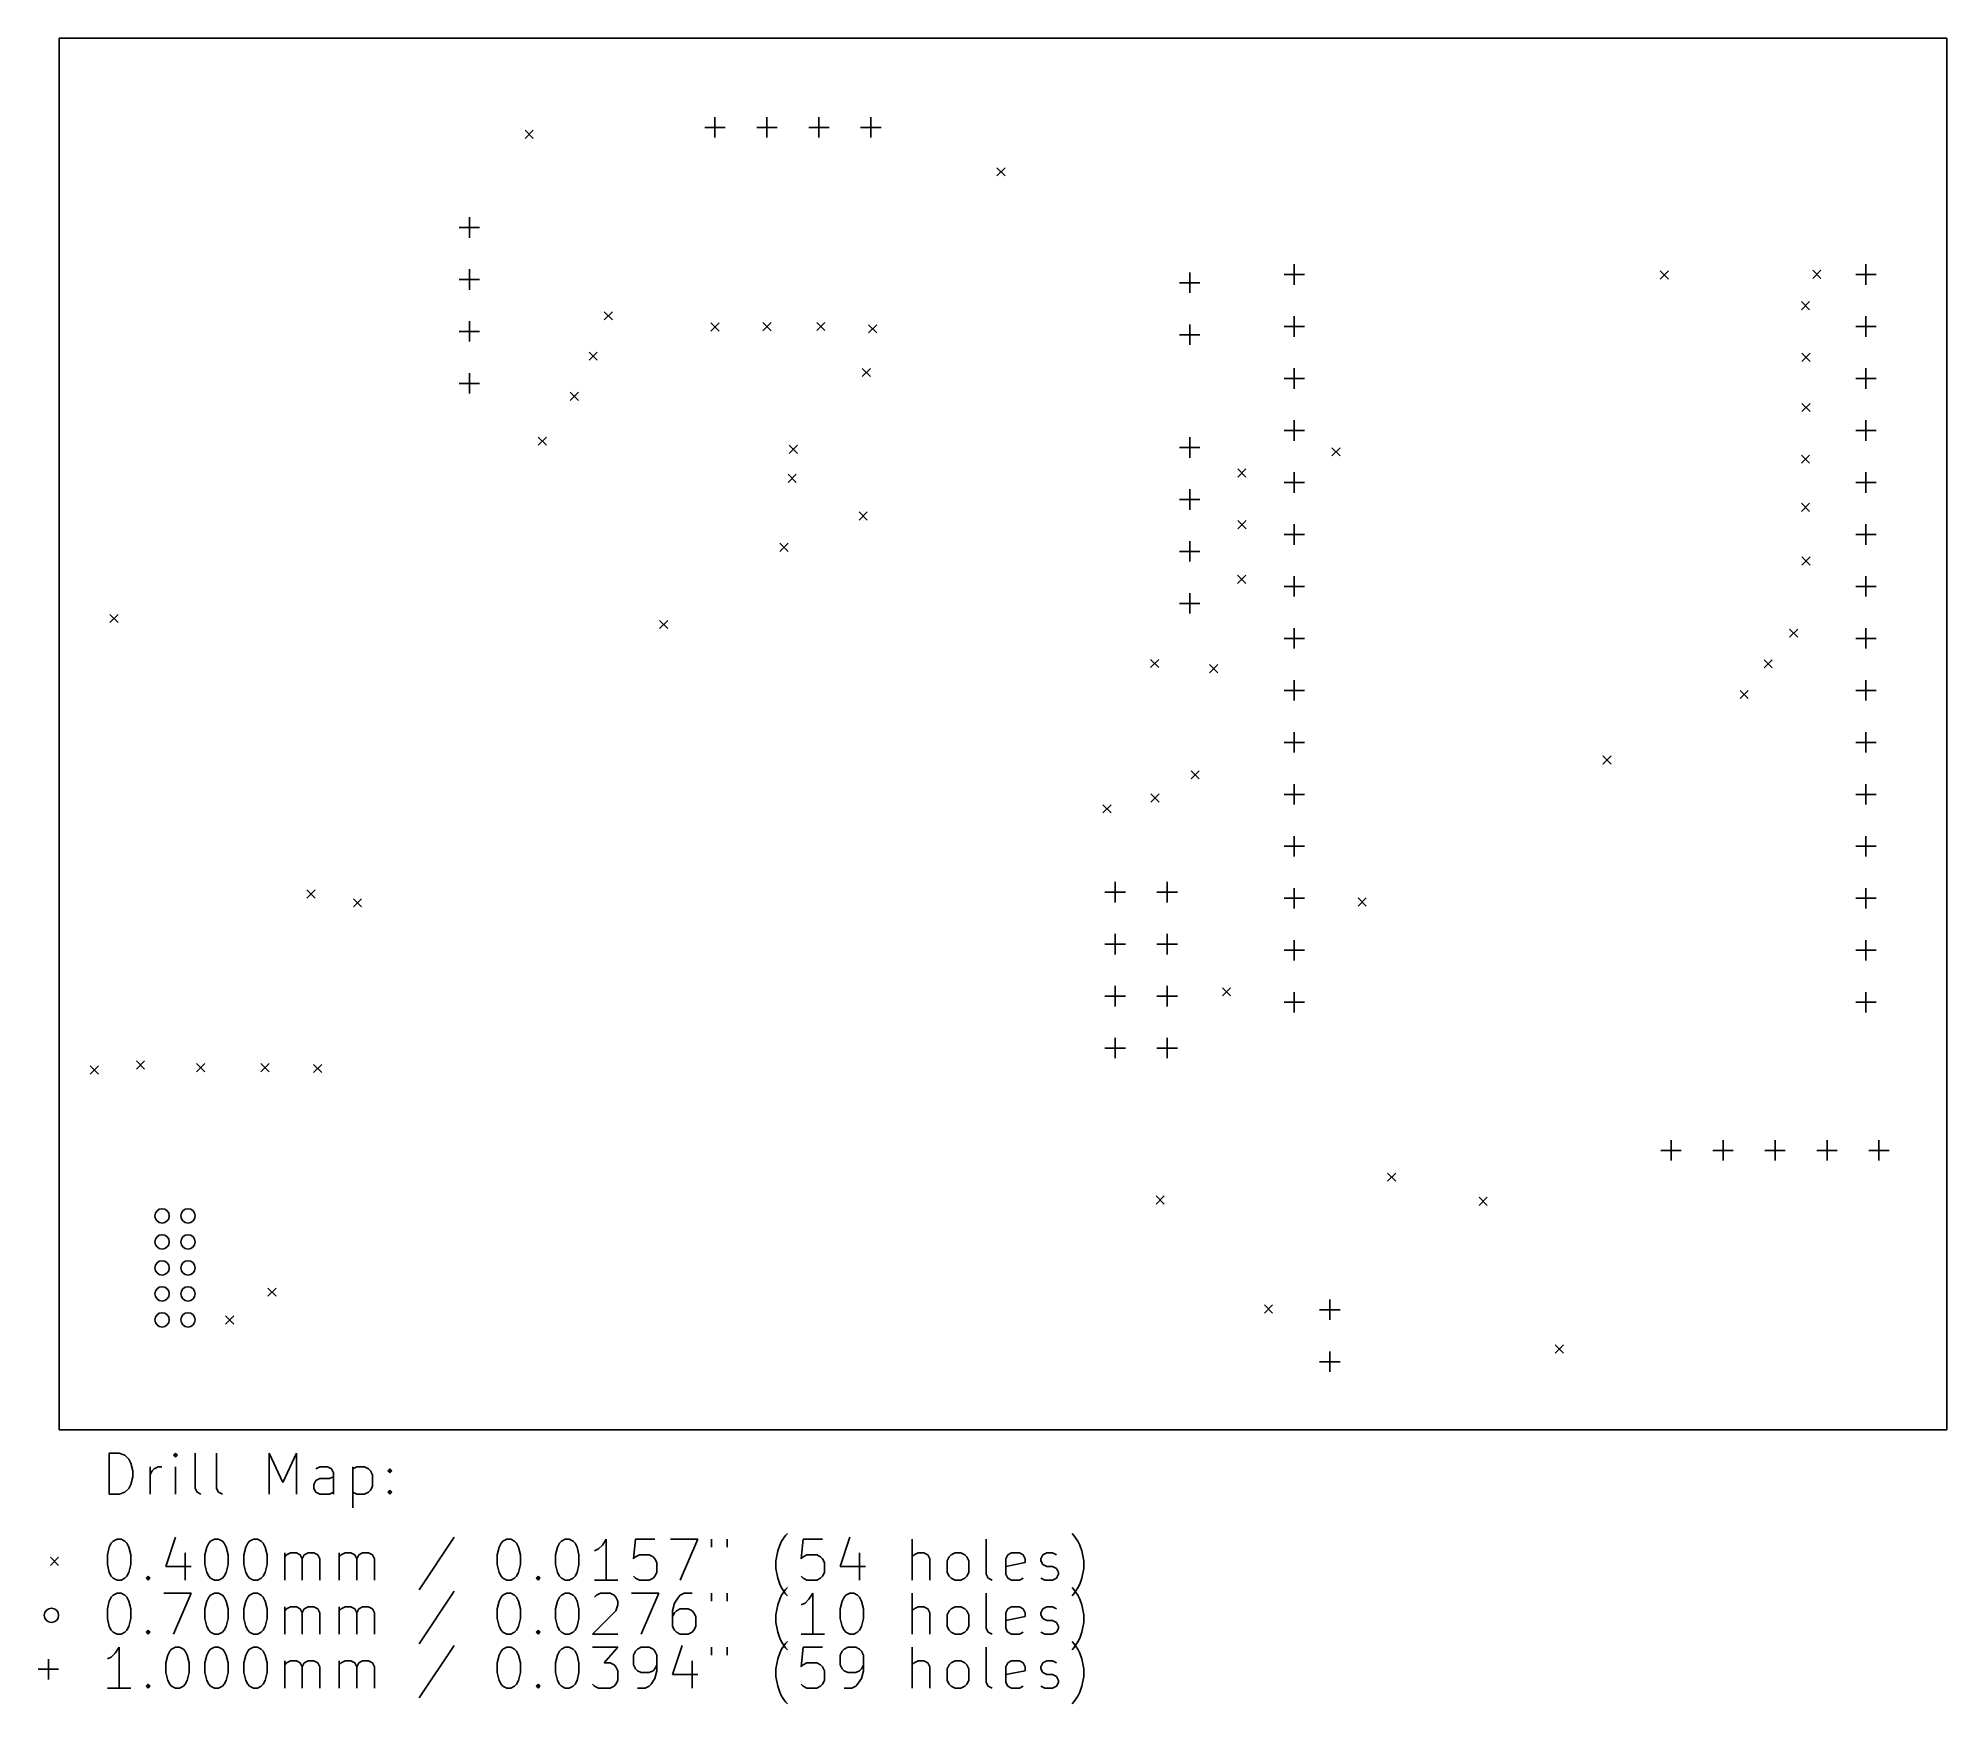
# Model space of a CAD drawing. Extents: x 6.45 to 10.13, y -5.9 to -2.69.
import ezdxf

# ---------------------------------------------------------------- set-up
doc = ezdxf.new("R2010")
doc.units = 0
doc.header["$MEASUREMENT"] = 0
doc.layers.add('BLACK', color=7, linetype='CONTINUOUS')

msp = doc.modelspace()

# ---------------------------------------------------------------- linework, layer by layer
at = {"layer": 'BLACK', "linetype": 'CONTINUOUS'}
for p, q in [((10.126, -2.69488), (6.49409, -2.69488)), ((6.49409, -2.69488), (6.49409, -5.37205)), ((10.126, -5.37205), (10.126, -2.69488)), ((7.75591, -2.84685), (7.75591, -2.88622)), ((7.85591, -2.84685), (7.85591, -2.88622)), ((7.95591, -2.84685), (7.95591, -2.88622)), ((8.05591, -2.84685), (8.05591, -2.88622)), ((7.39055, -2.87205), (7.4063, -2.8878)), ((7.4063, -2.87205), (7.39055, -2.8878)), ((7.73622, -2.86654), (7.77559, -2.86654)), ((7.83622, -2.86654), (7.87559, -2.86654)), ((7.93622, -2.86654), (7.97559, -2.86654)), ((8.03622, -2.86654), (8.07559, -2.86654)), ((8.29843, -2.94409), (8.31417, -2.95984)), ((8.31417, -2.94409), (8.29843, -2.95984)), ((7.28346, -3.03937), (7.28346, -3.07874)), ((7.26378, -3.05906), (7.30315, -3.05906)), ((7.28346, -3.13937), (7.28346, -3.17874)), ((8.66929, -3.14567), (8.66929, -3.18504)), ((8.85079, -3.14961), (8.89016, -3.14961)), ((8.87047, -3.12992), (8.87047, -3.16929)), ((9.57461, -3.14272), (9.59035, -3.15846)), ((9.59035, -3.14272), (9.57461, -3.15846)), ((9.86811, -3.14134), (9.88386, -3.15709)), ((9.88386, -3.14134), (9.86811, -3.15709)), ((9.95079, -3.14961), (9.99016, -3.14961)), ((9.97047, -3.12992), (9.97047, -3.16929)), ((7.26378, -3.15906), (7.30315, -3.15906)), ((8.64961, -3.16535), (8.68898, -3.16535)), ((7.54291, -3.22126), (7.55866, -3.23701)), ((7.55866, -3.22126), (7.54291, -3.23701)), ((8.87047, -3.22992), (8.87047, -3.26929)), ((9.84626, -3.20177), (9.86201, -3.21752)), ((9.86201, -3.20177), (9.84626, -3.21752)), ((9.97047, -3.22992), (9.97047, -3.26929)), ((7.26378, -3.25906), (7.30315, -3.25906)), ((7.28346, -3.23937), (7.28346, -3.27874)), ((7.74803, -3.24252), (7.76378, -3.25827)), ((7.76378, -3.24252), (7.74803, -3.25827)), ((7.84803, -3.24213), (7.86378, -3.25787)), ((7.86378, -3.24213), (7.84803, -3.25787)), ((7.95157, -3.24173), (7.96732, -3.25748)), ((7.96732, -3.24173), (7.95157, -3.25748)), ((8.05157, -3.24606), (8.06732, -3.26181)), ((8.06732, -3.24606), (8.05157, -3.26181)), ((8.64961, -3.26535), (8.68898, -3.26535)), ((8.66929, -3.24567), (8.66929, -3.28504)), ((8.85079, -3.24961), (8.89016, -3.24961)), ((9.95079, -3.24961), (9.99016, -3.24961)), ((7.51378, -3.29882), (7.52953, -3.31457)), ((7.52953, -3.29882), (7.51378, -3.31457)), ((9.84724, -3.30118), (9.86299, -3.31693)), ((9.86299, -3.30118), (9.84724, -3.31693)), ((7.28346, -3.33937), (7.28346, -3.37874)), ((8.03917, -3.33012), (8.05492, -3.34587)), ((8.05492, -3.33012), (8.03917, -3.34587)), ((8.87047, -3.32992), (8.87047, -3.36929)), ((9.97047, -3.32992), (9.97047, -3.36929)), ((7.26378, -3.35906), (7.30315, -3.35906)), ((7.47756, -3.37598), (7.49331, -3.39173)), ((7.49331, -3.37598), (7.47756, -3.39173)), ((8.85079, -3.34961), (8.89016, -3.34961)), ((9.95079, -3.34961), (9.99016, -3.34961)), ((9.84724, -3.39764), (9.86299, -3.41339)), ((9.86299, -3.39764), (9.84724, -3.41339)), ((8.85079, -3.44961), (8.89016, -3.44961)), ((8.87047, -3.42992), (8.87047, -3.46929)), ((9.95079, -3.44961), (9.99016, -3.44961)), ((9.97047, -3.42992), (9.97047, -3.46929)), ((7.41575, -3.4622), (7.4315, -3.47795)), ((7.4315, -3.4622), (7.41575, -3.47795)), ((7.89882, -3.47795), (7.91457, -3.4937)), ((7.91457, -3.47795), (7.89882, -3.4937)), ((8.64961, -3.48228), (8.68898, -3.48228)), ((8.66929, -3.4626), (8.66929, -3.50197)), ((8.94291, -3.48268), (8.95866, -3.49843)), ((8.95866, -3.48268), (8.94291, -3.49843)), ((8.76181, -3.52362), (8.77756, -3.53937)), ((8.77756, -3.52362), (8.76181, -3.53937)), ((9.84626, -3.49705), (9.86201, -3.5128)), ((9.86201, -3.49705), (9.84626, -3.5128)), ((7.89646, -3.53386), (7.9122, -3.54961)), ((7.9122, -3.53386), (7.89646, -3.54961)), ((8.85079, -3.54961), (8.89016, -3.54961)), ((8.87047, -3.52992), (8.87047, -3.56929)), ((9.95079, -3.54961), (9.99016, -3.54961)), ((9.97047, -3.52992), (9.97047, -3.56929)), ((8.64961, -3.58228), (8.68898, -3.58228)), ((8.66929, -3.5626), (8.66929, -3.60197)), ((9.84626, -3.58957), (9.86201, -3.60531)), ((9.86201, -3.58957), (9.84626, -3.60531)), ((8.03307, -3.6063), (8.04882, -3.62205)), ((8.04882, -3.6063), (8.03307, -3.62205)), ((8.7622, -3.62283), (8.77795, -3.63858)), ((8.77795, -3.62283), (8.7622, -3.63858)), ((8.87047, -3.62992), (8.87047, -3.66929)), ((9.97047, -3.62992), (9.97047, -3.66929)), ((7.88071, -3.66654), (7.89646, -3.68228)), ((7.89646, -3.66654), (7.88071, -3.68228)), ((8.66929, -3.6626), (8.66929, -3.70197)), ((8.85079, -3.64961), (8.89016, -3.64961)), ((9.95079, -3.64961), (9.99016, -3.64961)), ((8.64961, -3.68228), (8.68898, -3.68228)), ((9.84724, -3.69291), (9.86299, -3.70866)), ((9.86299, -3.69291), (9.84724, -3.70866)), ((8.76142, -3.72795), (8.77717, -3.7437)), ((8.77717, -3.72795), (8.76142, -3.7437)), ((8.87047, -3.72992), (8.87047, -3.76929)), ((9.97047, -3.72992), (9.97047, -3.76929)), ((8.64961, -3.78228), (8.68898, -3.78228)), ((8.66929, -3.7626), (8.66929, -3.80197)), ((8.85079, -3.74961), (8.89016, -3.74961)), ((9.95079, -3.74961), (9.99016, -3.74961)), ((6.59173, -3.80354), (6.60748, -3.81929)), ((6.60748, -3.80354), (6.59173, -3.81929)), ((7.64921, -3.81496), (7.66496, -3.83071)), ((7.66496, -3.81496), (7.64921, -3.83071)), ((8.85079, -3.84961), (8.89016, -3.84961)), ((8.87047, -3.82992), (8.87047, -3.86929)), ((9.82362, -3.83169), (9.83937, -3.84744)), ((9.83937, -3.83169), (9.82362, -3.84744)), ((9.95079, -3.84961), (9.99016, -3.84961)), ((9.97047, -3.82992), (9.97047, -3.86929)), ((8.59409, -3.89016), (8.60984, -3.90591)), ((8.60984, -3.89016), (8.59409, -3.90591)), ((9.77441, -3.89075), (9.79016, -3.9065)), ((9.79016, -3.89075), (9.77441, -3.9065)), ((8.70748, -3.9), (8.72323, -3.91575)), ((8.72323, -3.9), (8.70748, -3.91575)), ((8.85079, -3.94961), (8.89016, -3.94961)), ((8.87047, -3.92992), (8.87047, -3.96929)), ((9.72815, -3.9498), (9.7439, -3.96555)), ((9.7439, -3.9498), (9.72815, -3.96555)), ((9.95079, -3.94961), (9.99016, -3.94961)), ((9.97047, -3.92992), (9.97047, -3.96929)), ((8.87047, -4.02992), (8.87047, -4.06929)), ((9.97047, -4.02992), (9.97047, -4.06929)), ((8.85079, -4.04961), (8.89016, -4.04961)), ((9.46417, -4.07559), (9.47992, -4.09134)), ((9.47992, -4.07559), (9.46417, -4.09134)), ((9.95079, -4.04961), (9.99016, -4.04961)), ((8.67205, -4.10433), (8.6878, -4.12008)), ((8.6878, -4.10433), (8.67205, -4.12008)), ((8.59449, -4.14882), (8.61024, -4.16457)), ((8.61024, -4.14882), (8.59449, -4.16457)), ((8.85079, -4.14961), (8.89016, -4.14961)), ((8.87047, -4.12992), (8.87047, -4.16929)), ((9.95079, -4.14961), (9.99016, -4.14961)), ((9.97047, -4.12992), (9.97047, -4.16929)), ((8.50236, -4.16969), (8.51811, -4.18543)), ((8.51811, -4.16969), (8.50236, -4.18543)), ((8.85079, -4.24961), (8.89016, -4.24961)), ((8.87047, -4.22992), (8.87047, -4.26929)), ((9.95079, -4.24961), (9.99016, -4.24961)), ((9.97047, -4.22992), (9.97047, -4.26929)), ((8.52598, -4.31811), (8.52598, -4.35748)), ((8.62598, -4.31811), (8.62598, -4.35748)), ((8.87047, -4.32992), (8.87047, -4.36929)), ((9.97047, -4.32992), (9.97047, -4.36929)), ((6.97087, -4.33346), (6.98661, -4.34921)), ((6.98661, -4.33346), (6.97087, -4.34921)), ((7.06024, -4.35039), (7.07598, -4.36614)), ((7.07598, -4.35039), (7.06024, -4.36614)), ((8.5063, -4.3378), (8.54567, -4.3378)), ((8.6063, -4.3378), (8.64567, -4.3378)), ((8.85079, -4.34961), (8.89016, -4.34961)), ((8.99331, -4.34882), (9.00906, -4.36457)), ((9.00906, -4.34882), (8.99331, -4.36457)), ((9.95079, -4.34961), (9.99016, -4.34961)), ((8.5063, -4.4378), (8.54567, -4.4378)), ((8.52598, -4.41811), (8.52598, -4.45748)), ((8.6063, -4.4378), (8.64567, -4.4378)), ((8.62598, -4.41811), (8.62598, -4.45748)), ((8.87047, -4.42992), (8.87047, -4.46929)), ((9.97047, -4.42992), (9.97047, -4.46929)), ((8.85079, -4.44961), (8.89016, -4.44961)), ((9.95079, -4.44961), (9.99016, -4.44961)), ((8.5063, -4.5378), (8.54567, -4.5378)), ((8.52598, -4.51811), (8.52598, -4.55748)), ((8.6063, -4.5378), (8.64567, -4.5378)), ((8.62598, -4.51811), (8.62598, -4.55748)), ((8.73228, -4.52165), (8.74803, -4.5374)), ((8.74803, -4.52165), (8.73228, -4.5374)), ((8.85079, -4.54961), (8.89016, -4.54961)), ((8.87047, -4.52992), (8.87047, -4.56929)), ((9.95079, -4.54961), (9.99016, -4.54961)), ((9.97047, -4.52992), (9.97047, -4.56929)), ((8.52598, -4.61811), (8.52598, -4.65748)), ((8.62598, -4.61811), (8.62598, -4.65748)), ((6.64285, -4.66235), (6.6586, -4.67809)), ((6.6586, -4.66235), (6.64285, -4.67809)), ((8.5063, -4.6378), (8.54567, -4.6378)), ((8.6063, -4.6378), (8.64567, -4.6378)), ((6.55394, -4.67205), (6.56969, -4.6878)), ((6.56969, -4.67205), (6.55394, -4.6878)), ((6.75866, -4.66772), (6.77441, -4.68346)), ((6.77441, -4.66772), (6.75866, -4.68346)), ((6.88228, -4.66772), (6.89803, -4.68346)), ((6.89803, -4.66772), (6.88228, -4.68346)), ((6.98346, -4.66929), (6.99921, -4.68504)), ((6.99921, -4.66929), (6.98346, -4.68504)), ((9.57579, -4.83465), (9.61516, -4.83465)), ((9.59547, -4.81496), (9.59547, -4.85433)), ((9.67579, -4.83465), (9.71516, -4.83465)), ((9.69547, -4.81496), (9.69547, -4.85433)), ((9.77579, -4.83465), (9.81516, -4.83465)), ((9.79547, -4.81496), (9.79547, -4.85433)), ((9.87579, -4.83465), (9.91516, -4.83465)), ((9.89547, -4.81496), (9.89547, -4.85433)), ((9.97579, -4.83465), (10.0152, -4.83465)), ((9.99547, -4.81496), (9.99547, -4.85433)), ((9.05, -4.87835), (9.06575, -4.89409)), ((9.06575, -4.87835), (9.05, -4.89409)), ((8.60472, -4.92205), (8.62047, -4.9378)), ((8.62047, -4.92205), (8.60472, -4.9378)), ((9.22598, -4.9248), (9.24173, -4.94055)), ((9.24173, -4.9248), (9.22598, -4.94055)), ((6.89567, -5.09961), (6.91142, -5.11535)), ((6.91142, -5.09961), (6.89567, -5.11535)), ((8.81299, -5.13189), (8.82874, -5.14764)), ((8.82874, -5.13189), (8.81299, -5.14764)), ((8.91929, -5.14114), (8.95866, -5.14114)), ((8.93898, -5.12146), (8.93898, -5.16083)), ((6.81417, -5.15315), (6.82992, -5.1689)), ((6.82992, -5.15315), (6.81417, -5.1689)), ((9.37244, -5.20866), (9.38819, -5.22441)), ((9.38819, -5.20866), (9.37244, -5.22441)), ((8.91929, -5.24114), (8.95866, -5.24114)), ((8.93898, -5.22146), (8.93898, -5.26083)), ((6.49409, -5.37205), (10.126, -5.37205)), ((6.5906, -5.49607), (6.5906, -5.41733)), ((6.5906, -5.41733), (6.60935, -5.41733)), ((6.60935, -5.41733), (6.62059, -5.42108)), ((6.62059, -5.42108), (6.62809, -5.42858)), ((6.62809, -5.42858), (6.63184, -5.43608)), ((6.71808, -5.41733), (6.71433, -5.42108)), ((6.71433, -5.42108), (6.71808, -5.42483)), ((6.72183, -5.42108), (6.71808, -5.41733)), ((6.71808, -5.41733), (6.71808, -5.42483)), ((6.71808, -5.42483), (6.72183, -5.42108)), ((6.75558, -5.48482), (6.75558, -5.41733)), ((6.79682, -5.48482), (6.79682, -5.41733)), ((6.89806, -5.49607), (6.89806, -5.41733)), ((6.89806, -5.41733), (6.92431, -5.47358)), ((6.92431, -5.47358), (6.95055, -5.41733)), ((6.95055, -5.41733), (6.95055, -5.49607)), ((6.63184, -5.43608), (6.63559, -5.45108)), ((6.63559, -5.46233), (6.63184, -5.47732)), ((6.63559, -5.45108), (6.63559, -5.46233)), ((6.66934, -5.49607), (6.66934, -5.44358)), ((6.66934, -5.45858), (6.67309, -5.45108)), ((6.67309, -5.45108), (6.67684, -5.44733)), ((6.67684, -5.44733), (6.68434, -5.44358)), ((6.68434, -5.44358), (6.69184, -5.44358)), ((6.71808, -5.49607), (6.71808, -5.44358)), ((6.9843, -5.47732), (6.98805, -5.46983)), ((6.99555, -5.44358), (6.98805, -5.44733)), ((6.98805, -5.46983), (6.99555, -5.46608)), ((7.01055, -5.44358), (6.99555, -5.44358)), ((6.99555, -5.46608), (7.0143, -5.46608)), ((7.01804, -5.44733), (7.01055, -5.44358)), ((7.0143, -5.46608), (7.02179, -5.46233)), ((7.02179, -5.45483), (7.01804, -5.44733)), ((7.02179, -5.49607), (7.02179, -5.45483)), ((7.05929, -5.44358), (7.05929, -5.52232)), ((7.05929, -5.44733), (7.06679, -5.44358)), ((7.06679, -5.44358), (7.08179, -5.44358)), ((7.08179, -5.44358), (7.08929, -5.44733)), ((7.08929, -5.44733), (7.09304, -5.45108)), ((7.09304, -5.45108), (7.09678, -5.45858)), ((7.09678, -5.45858), (7.09678, -5.48107)), ((7.12678, -5.45108), (7.13053, -5.44733)), ((7.13053, -5.45483), (7.12678, -5.45108)), ((7.13053, -5.44733), (7.13428, -5.45108)), ((7.13053, -5.44733), (7.13053, -5.45483)), ((7.13428, -5.45108), (7.13053, -5.45483)), ((6.60935, -5.49607), (6.5906, -5.49607)), ((6.62059, -5.49232), (6.60935, -5.49607)), ((6.62809, -5.48482), (6.62059, -5.49232)), ((6.63184, -5.47732), (6.62809, -5.48482)), ((6.75933, -5.49232), (6.75558, -5.48482)), ((6.76683, -5.49607), (6.75933, -5.49232)), ((6.80057, -5.49232), (6.79682, -5.48482)), ((6.80807, -5.49607), (6.80057, -5.49232)), ((6.9843, -5.48482), (6.9843, -5.47732)), ((6.98805, -5.49232), (6.9843, -5.48482)), ((6.99555, -5.49607), (6.98805, -5.49232)), ((7.0143, -5.49607), (6.99555, -5.49607)), ((7.02179, -5.49232), (7.0143, -5.49607)), ((7.06679, -5.49607), (7.05929, -5.49232)), ((7.08179, -5.49607), (7.06679, -5.49607)), ((7.08929, -5.49232), (7.08179, -5.49607)), ((7.09304, -5.48857), (7.08929, -5.49232)), ((7.09678, -5.48107), (7.09304, -5.48857)), ((7.12678, -5.49232), (7.13053, -5.48857)), ((7.13053, -5.49607), (7.12678, -5.49232)), ((7.13053, -5.48857), (7.13428, -5.49232)), ((7.13053, -5.48857), (7.13053, -5.49607)), ((7.13428, -5.49232), (7.13053, -5.49607)), ((6.71808, -5.57894), (6.69933, -5.63518)), ((7.25427, -5.57894), (7.18677, -5.68017)), ((7.88419, -5.58644), (7.89169, -5.57519)), ((7.89169, -5.57519), (7.89544, -5.57144)), ((8.01542, -5.57894), (7.99667, -5.63518)), ((8.44662, -5.57519), (8.44287, -5.57144)), ((8.45412, -5.58644), (8.44662, -5.57519)), ((6.47736, -5.61713), (6.49311, -5.63287)), ((6.49311, -5.61713), (6.47736, -5.63287)), ((6.58685, -5.61268), (6.5906, -5.59768)), ((6.58685, -5.63143), (6.58685, -5.61268)), ((6.5906, -5.59768), (6.59435, -5.59019)), ((6.59435, -5.59019), (6.5981, -5.58644)), ((6.5981, -5.58644), (6.6056, -5.58269)), ((6.6056, -5.58269), (6.6131, -5.58269)), ((6.6131, -5.58269), (6.62059, -5.58644)), ((6.62059, -5.58644), (6.62434, -5.59019)), ((6.62434, -5.59019), (6.62809, -5.59768)), ((6.62809, -5.59768), (6.63184, -5.61268)), ((6.63184, -5.61268), (6.63184, -5.63143)), ((6.73683, -5.60893), (6.73683, -5.66143)), ((6.77433, -5.61268), (6.77807, -5.59768)), ((6.77433, -5.63143), (6.77433, -5.61268)), ((6.77807, -5.59768), (6.78182, -5.59019)), ((6.78182, -5.59019), (6.78557, -5.58644)), ((6.78557, -5.58644), (6.79307, -5.58269)), ((6.79307, -5.58269), (6.80057, -5.58269)), ((6.80057, -5.58269), (6.80807, -5.58644)), ((6.80807, -5.58644), (6.81182, -5.59019)), ((6.81182, -5.59019), (6.81557, -5.59768)), ((6.81557, -5.59768), (6.81932, -5.61268)), ((6.81932, -5.61268), (6.81932, -5.63143)), ((6.84932, -5.61268), (6.85307, -5.59768)), ((6.84932, -5.63143), (6.84932, -5.61268)), ((6.85307, -5.59768), (6.85681, -5.59019)), ((6.85681, -5.59019), (6.86056, -5.58644)), ((6.86056, -5.58644), (6.86806, -5.58269)), ((6.86806, -5.58269), (6.87556, -5.58269)), ((6.87556, -5.58269), (6.88306, -5.58644)), ((6.88306, -5.58644), (6.88681, -5.59019)), ((6.88681, -5.59019), (6.89056, -5.59768)), ((6.89056, -5.59768), (6.89431, -5.61268)), ((6.89431, -5.61268), (6.89431, -5.63143)), ((6.92806, -5.66143), (6.92806, -5.60893)), ((6.92806, -5.61643), (6.93181, -5.61268)), ((6.93181, -5.61268), (6.9393, -5.60893)), ((6.9393, -5.60893), (6.95055, -5.60893)), ((6.95055, -5.60893), (6.95805, -5.61268)), ((6.95805, -5.61268), (6.9618, -5.62018)), ((6.9618, -5.62018), (6.96555, -5.61268)), ((6.96555, -5.61268), (6.97305, -5.60893)), ((6.97305, -5.60893), (6.9843, -5.60893)), ((6.9843, -5.60893), (6.9918, -5.61268)), ((6.9918, -5.61268), (6.99555, -5.62018)), ((7.03304, -5.66143), (7.03304, -5.60893)), ((7.03304, -5.61643), (7.03679, -5.61268)), ((7.03679, -5.61268), (7.04429, -5.60893)), ((7.04429, -5.60893), (7.05554, -5.60893)), ((7.05554, -5.60893), (7.06304, -5.61268)), ((7.06304, -5.61268), (7.06679, -5.62018)), ((7.06679, -5.62018), (7.07054, -5.61268)), ((7.07054, -5.61268), (7.07804, -5.60893)), ((7.07804, -5.60893), (7.08929, -5.60893)), ((7.08929, -5.60893), (7.09678, -5.61268)), ((7.09678, -5.61268), (7.10053, -5.62018)), ((7.33675, -5.61268), (7.3405, -5.59768)), ((7.33675, -5.63143), (7.33675, -5.61268)), ((7.3405, -5.59768), (7.34425, -5.59019)), ((7.34425, -5.59019), (7.348, -5.58644)), ((7.348, -5.58644), (7.3555, -5.58269)), ((7.3555, -5.58269), (7.363, -5.58269)), ((7.363, -5.58269), (7.3705, -5.58644)), ((7.3705, -5.58644), (7.37425, -5.59019)), ((7.37425, -5.59019), (7.378, -5.59768)), ((7.378, -5.59768), (7.38175, -5.61268)), ((7.38175, -5.61268), (7.38175, -5.63143)), ((7.44924, -5.61268), (7.45299, -5.59768)), ((7.44924, -5.63143), (7.44924, -5.61268)), ((7.45299, -5.59768), (7.45674, -5.59019)), ((7.45674, -5.59019), (7.46049, -5.58644)), ((7.46049, -5.58644), (7.46799, -5.58269)), ((7.46799, -5.58269), (7.47549, -5.58269)), ((7.47549, -5.58269), (7.48299, -5.58644)), ((7.48299, -5.58644), (7.48674, -5.59019)), ((7.48674, -5.59019), (7.49049, -5.59768)), ((7.49049, -5.59768), (7.49424, -5.61268)), ((7.49424, -5.61268), (7.49424, -5.63143)), ((7.53173, -5.60143), (7.52423, -5.60518)), ((7.53923, -5.59394), (7.53173, -5.60143)), ((7.54673, -5.58269), (7.53923, -5.59394)), ((7.54673, -5.66143), (7.54673, -5.58269)), ((7.60297, -5.58269), (7.59922, -5.62018)), ((7.59922, -5.62018), (7.60297, -5.61643)), ((7.64047, -5.58269), (7.60297, -5.58269)), ((7.60297, -5.61643), (7.61047, -5.61268)), ((7.61047, -5.61268), (7.62922, -5.61268)), ((7.62922, -5.61268), (7.63672, -5.61643)), ((7.63672, -5.61643), (7.64047, -5.62018)), ((7.67046, -5.58269), (7.72296, -5.58269)), ((7.72296, -5.58269), (7.68921, -5.66143)), ((7.7492, -5.58269), (7.7492, -5.59768)), ((7.7792, -5.58269), (7.7792, -5.59768)), ((7.87294, -5.62393), (7.87669, -5.60518)), ((7.87669, -5.60518), (7.88044, -5.59394)), ((7.88044, -5.59394), (7.88419, -5.58644)), ((7.92543, -5.58269), (7.92168, -5.62018)), ((7.92168, -5.62018), (7.92543, -5.61643)), ((7.96293, -5.58269), (7.92543, -5.58269)), ((7.92543, -5.61643), (7.93293, -5.61268)), ((7.93293, -5.61268), (7.95168, -5.61268)), ((7.95168, -5.61268), (7.95918, -5.61643)), ((7.95918, -5.61643), (7.96293, -5.62018)), ((8.03417, -5.60893), (8.03417, -5.66143)), ((8.13541, -5.66143), (8.13541, -5.58269)), ((8.13915, -5.61268), (8.13541, -5.61643)), ((8.14665, -5.60893), (8.13915, -5.61268)), ((8.1579, -5.60893), (8.14665, -5.60893)), ((8.1654, -5.61268), (8.1579, -5.60893)), ((8.16915, -5.62018), (8.1654, -5.61268)), ((8.2029, -5.62393), (8.20665, -5.61643)), ((8.20665, -5.61643), (8.2104, -5.61268)), ((8.2104, -5.61268), (8.21789, -5.60893)), ((8.21789, -5.60893), (8.22914, -5.60893)), ((8.22914, -5.60893), (8.23664, -5.61268)), ((8.23664, -5.61268), (8.24039, -5.61643)), ((8.24039, -5.61643), (8.24414, -5.62393)), ((8.27789, -5.65018), (8.27789, -5.58269)), ((8.31538, -5.62018), (8.31913, -5.61268)), ((8.31913, -5.61268), (8.32663, -5.60893)), ((8.32663, -5.60893), (8.34163, -5.60893)), ((8.34163, -5.60893), (8.34913, -5.61268)), ((8.34913, -5.61268), (8.35288, -5.62018)), ((8.38287, -5.62018), (8.38662, -5.61268)), ((8.38662, -5.61268), (8.39412, -5.60893)), ((8.39412, -5.60893), (8.40537, -5.60893)), ((8.40537, -5.60893), (8.41287, -5.61268)), ((8.45786, -5.59394), (8.45412, -5.58644)), ((8.46161, -5.60518), (8.45786, -5.59394)), ((8.46536, -5.62393), (8.46161, -5.60518)), ((6.5906, -5.64643), (6.58685, -5.63143)), ((6.59435, -5.65393), (6.5906, -5.64643)), ((6.5981, -5.65768), (6.59435, -5.65393)), ((6.62434, -5.65393), (6.62059, -5.65768)), ((6.62809, -5.64643), (6.62434, -5.65393)), ((6.63184, -5.63143), (6.62809, -5.64643)), ((6.66184, -5.65768), (6.66559, -5.65393)), ((6.66559, -5.65393), (6.66934, -5.65768)), ((6.66559, -5.65393), (6.66559, -5.66143)), ((6.69933, -5.63518), (6.74808, -5.63518)), ((6.77807, -5.64643), (6.77433, -5.63143)), ((6.78182, -5.65393), (6.77807, -5.64643)), ((6.78557, -5.65768), (6.78182, -5.65393)), ((6.81182, -5.65393), (6.80807, -5.65768)), ((6.81557, -5.64643), (6.81182, -5.65393)), ((6.81932, -5.63143), (6.81557, -5.64643)), ((6.85307, -5.64643), (6.84932, -5.63143)), ((6.85681, -5.65393), (6.85307, -5.64643)), ((6.86056, -5.65768), (6.85681, -5.65393)), ((6.88681, -5.65393), (6.88306, -5.65768)), ((6.89056, -5.64643), (6.88681, -5.65393)), ((6.89431, -5.63143), (6.89056, -5.64643)), ((6.9618, -5.62018), (6.9618, -5.66143)), ((6.99555, -5.62018), (6.99555, -5.66143)), ((7.06679, -5.62018), (7.06679, -5.66143)), ((7.10053, -5.62018), (7.10053, -5.66143)), ((7.3405, -5.64643), (7.33675, -5.63143)), ((7.34425, -5.65393), (7.3405, -5.64643)), ((7.348, -5.65768), (7.34425, -5.65393)), ((7.37425, -5.65393), (7.3705, -5.65768)), ((7.378, -5.64643), (7.37425, -5.65393)), ((7.38175, -5.63143), (7.378, -5.64643)), ((7.41175, -5.65768), (7.41549, -5.65393)), ((7.41549, -5.65393), (7.41924, -5.65768)), ((7.41549, -5.65393), (7.41549, -5.66143)), ((7.45299, -5.64643), (7.44924, -5.63143)), ((7.45674, -5.65393), (7.45299, -5.64643)), ((7.46049, -5.65768), (7.45674, -5.65393)), ((7.48674, -5.65393), (7.48299, -5.65768)), ((7.49049, -5.64643), (7.48674, -5.65393)), ((7.49424, -5.63143), (7.49049, -5.64643)), ((7.60297, -5.65768), (7.59922, -5.65393)), ((7.64047, -5.65393), (7.63672, -5.65768)), ((7.64047, -5.62018), (7.64422, -5.62768)), ((7.64422, -5.64643), (7.64047, -5.65393)), ((7.64422, -5.62768), (7.64422, -5.64643)), ((7.87294, -5.63893), (7.87294, -5.62393)), ((7.87669, -5.65768), (7.87294, -5.63893)), ((7.92543, -5.65768), (7.92168, -5.65393)), ((7.96293, -5.65393), (7.95918, -5.65768)), ((7.96293, -5.62018), (7.96668, -5.62768)), ((7.96668, -5.64643), (7.96293, -5.65393)), ((7.96668, -5.62768), (7.96668, -5.64643)), ((7.99667, -5.63518), (8.04542, -5.63518)), ((8.16915, -5.66143), (8.16915, -5.62018)), ((8.2029, -5.64643), (8.2029, -5.62393)), ((8.20665, -5.65393), (8.2029, -5.64643)), ((8.2104, -5.65768), (8.20665, -5.65393)), ((8.24039, -5.65393), (8.23664, -5.65768)), ((8.24414, -5.64643), (8.24039, -5.65393)), ((8.24414, -5.62393), (8.24414, -5.64643)), ((8.28164, -5.65768), (8.27789, -5.65018)), ((8.31538, -5.65018), (8.31538, -5.62018)), ((8.35288, -5.62768), (8.31538, -5.63518)), ((8.31913, -5.65768), (8.31538, -5.65018)), ((8.35288, -5.62018), (8.35288, -5.62768)), ((8.38287, -5.62393), (8.38287, -5.62018)), ((8.38662, -5.63143), (8.38287, -5.62393)), ((8.39412, -5.63518), (8.38662, -5.63143)), ((8.40537, -5.63518), (8.39412, -5.63518)), ((8.41287, -5.63893), (8.40537, -5.63518)), ((8.41662, -5.64643), (8.41287, -5.63893)), ((8.41287, -5.65768), (8.41662, -5.65018)), ((8.41662, -5.65018), (8.41662, -5.64643)), ((8.46161, -5.65768), (8.46536, -5.63893)), ((8.46536, -5.63893), (8.46536, -5.62393)), ((6.59435, -5.69412), (6.5981, -5.69037)), ((6.6056, -5.66143), (6.5981, -5.65768)), ((6.5981, -5.69037), (6.6056, -5.68662)), ((6.6131, -5.66143), (6.6056, -5.66143)), ((6.6056, -5.68662), (6.6131, -5.68662)), ((6.62059, -5.65768), (6.6131, -5.66143)), ((6.6131, -5.68662), (6.62059, -5.69037)), ((6.62059, -5.69037), (6.62434, -5.69412)), ((6.66559, -5.66143), (6.66184, -5.65768)), ((6.66934, -5.65768), (6.66559, -5.66143)), ((6.69558, -5.68662), (6.74808, -5.68662)), ((6.74808, -5.68662), (6.71433, -5.76536)), ((6.78182, -5.69412), (6.78557, -5.69037)), ((6.79307, -5.66143), (6.78557, -5.65768)), ((6.78557, -5.69037), (6.79307, -5.68662)), ((6.80057, -5.66143), (6.79307, -5.66143)), ((6.79307, -5.68662), (6.80057, -5.68662)), ((6.80807, -5.65768), (6.80057, -5.66143)), ((6.80057, -5.68662), (6.80807, -5.69037)), ((6.80807, -5.69037), (6.81182, -5.69412)), ((6.85681, -5.69412), (6.86056, -5.69037)), ((6.86806, -5.66143), (6.86056, -5.65768)), ((6.86056, -5.69037), (6.86806, -5.68662)), ((6.87556, -5.66143), (6.86806, -5.66143)), ((6.86806, -5.68662), (6.87556, -5.68662)), ((6.88306, -5.65768), (6.87556, -5.66143)), ((6.87556, -5.68662), (6.88306, -5.69037)), ((6.88306, -5.69037), (6.88681, -5.69412)), ((7.25427, -5.68287), (7.18677, -5.78411)), ((7.34425, -5.69412), (7.348, -5.69037)), ((7.3555, -5.66143), (7.348, -5.65768)), ((7.348, -5.69037), (7.3555, -5.68662)), ((7.363, -5.66143), (7.3555, -5.66143)), ((7.3555, -5.68662), (7.363, -5.68662)), ((7.3705, -5.65768), (7.363, -5.66143)), ((7.363, -5.68662), (7.3705, -5.69037)), ((7.3705, -5.69037), (7.37425, -5.69412)), ((7.41549, -5.66143), (7.41175, -5.65768)), ((7.41924, -5.65768), (7.41549, -5.66143)), ((7.45674, -5.69412), (7.46049, -5.69037)), ((7.46799, -5.66143), (7.46049, -5.65768)), ((7.46049, -5.69037), (7.46799, -5.68662)), ((7.47549, -5.66143), (7.46799, -5.66143)), ((7.46799, -5.68662), (7.47549, -5.68662)), ((7.48299, -5.65768), (7.47549, -5.66143)), ((7.47549, -5.68662), (7.48299, -5.69037)), ((7.48299, -5.69037), (7.48674, -5.69412)), ((7.56923, -5.66143), (7.52423, -5.66143)), ((7.52423, -5.69412), (7.52798, -5.69037)), ((7.52798, -5.69037), (7.53548, -5.68662)), ((7.53548, -5.68662), (7.55423, -5.68662)), ((7.55423, -5.68662), (7.56173, -5.69037)), ((7.56173, -5.69037), (7.56548, -5.69412)), ((7.59547, -5.68662), (7.64797, -5.68662)), ((7.61047, -5.66143), (7.60297, -5.65768)), ((7.62922, -5.66143), (7.61047, -5.66143)), ((7.64797, -5.68662), (7.61422, -5.76536)), ((7.63672, -5.65768), (7.62922, -5.66143)), ((7.68921, -5.69037), (7.68546, -5.69412)), ((7.69671, -5.68662), (7.68921, -5.69037)), ((7.71171, -5.68662), (7.69671, -5.68662)), ((7.7492, -5.68662), (7.7492, -5.70162)), ((7.7792, -5.68662), (7.7792, -5.70162)), ((7.88044, -5.66893), (7.87669, -5.65768)), ((7.88419, -5.67642), (7.88044, -5.66893)), ((7.88044, -5.69787), (7.88419, -5.69037)), ((7.89169, -5.68767), (7.88419, -5.67642)), ((7.88419, -5.69037), (7.89169, -5.67912)), ((7.89169, -5.67912), (7.89544, -5.67537)), ((7.89544, -5.69142), (7.89169, -5.68767)), ((7.93293, -5.66143), (7.92543, -5.65768)), ((7.95168, -5.66143), (7.93293, -5.66143)), ((7.94418, -5.68662), (7.93668, -5.69787)), ((7.94418, -5.76536), (7.94418, -5.68662)), ((7.95918, -5.65768), (7.95168, -5.66143)), ((8.00417, -5.69412), (8.00792, -5.69037)), ((8.00792, -5.69037), (8.01542, -5.68662)), ((8.01542, -5.68662), (8.02292, -5.68662)), ((8.02292, -5.68662), (8.03042, -5.69037)), ((8.03042, -5.69037), (8.03417, -5.69412)), ((8.13541, -5.76536), (8.13541, -5.68662)), ((8.21789, -5.66143), (8.2104, -5.65768)), ((8.22914, -5.66143), (8.21789, -5.66143)), ((8.23664, -5.65768), (8.22914, -5.66143)), ((8.27789, -5.75412), (8.27789, -5.68662)), ((8.28914, -5.66143), (8.28164, -5.65768)), ((8.32663, -5.66143), (8.31913, -5.65768)), ((8.34163, -5.66143), (8.32663, -5.66143)), ((8.34913, -5.65768), (8.34163, -5.66143)), ((8.38287, -5.65768), (8.39037, -5.66143)), ((8.39037, -5.66143), (8.40537, -5.66143)), ((8.40537, -5.66143), (8.41287, -5.65768)), ((8.44662, -5.67912), (8.44287, -5.67537)), ((8.44287, -5.69142), (8.44662, -5.68767)), ((8.44662, -5.68767), (8.45412, -5.67642)), ((8.45412, -5.69037), (8.44662, -5.67912)), ((8.45412, -5.67642), (8.45786, -5.66893)), ((8.45786, -5.69787), (8.45412, -5.69037)), ((8.45786, -5.66893), (8.46161, -5.65768)), ((6.58685, -5.71662), (6.5906, -5.70162)), ((6.58685, -5.73537), (6.58685, -5.71662)), ((6.5906, -5.70162), (6.59435, -5.69412)), ((6.62434, -5.69412), (6.62809, -5.70162)), ((6.62809, -5.70162), (6.63184, -5.71662)), ((6.63184, -5.71662), (6.63184, -5.73537)), ((6.77433, -5.71662), (6.77807, -5.70162)), ((6.77433, -5.73537), (6.77433, -5.71662)), ((6.77807, -5.70162), (6.78182, -5.69412)), ((6.81182, -5.69412), (6.81557, -5.70162)), ((6.81557, -5.70162), (6.81932, -5.71662)), ((6.81932, -5.71662), (6.81932, -5.73537)), ((6.84932, -5.71662), (6.85307, -5.70162)), ((6.84932, -5.73537), (6.84932, -5.71662)), ((6.85307, -5.70162), (6.85681, -5.69412)), ((6.88681, -5.69412), (6.89056, -5.70162)), ((6.89056, -5.70162), (6.89431, -5.71662)), ((6.89431, -5.71662), (6.89431, -5.73537)), ((6.92806, -5.76536), (6.92806, -5.71287)), ((6.92806, -5.72037), (6.93181, -5.71662)), ((6.93181, -5.71662), (6.9393, -5.71287)), ((6.9393, -5.71287), (6.95055, -5.71287)), ((6.95055, -5.71287), (6.95805, -5.71662)), ((6.95805, -5.71662), (6.9618, -5.72412)), ((6.9618, -5.72412), (6.96555, -5.71662)), ((6.9618, -5.72412), (6.9618, -5.76536)), ((6.96555, -5.71662), (6.97305, -5.71287)), ((6.97305, -5.71287), (6.9843, -5.71287)), ((6.9843, -5.71287), (6.9918, -5.71662)), ((6.9918, -5.71662), (6.99555, -5.72412)), ((6.99555, -5.72412), (6.99555, -5.76536)), ((7.03304, -5.76536), (7.03304, -5.71287)), ((7.03304, -5.72037), (7.03679, -5.71662)), ((7.03679, -5.71662), (7.04429, -5.71287)), ((7.04429, -5.71287), (7.05554, -5.71287)), ((7.05554, -5.71287), (7.06304, -5.71662)), ((7.06304, -5.71662), (7.06679, -5.72412)), ((7.06679, -5.72412), (7.07054, -5.71662)), ((7.06679, -5.72412), (7.06679, -5.76536)), ((7.07054, -5.71662), (7.07804, -5.71287)), ((7.07804, -5.71287), (7.08929, -5.71287)), ((7.08929, -5.71287), (7.09678, -5.71662)), ((7.09678, -5.71662), (7.10053, -5.72412)), ((7.10053, -5.72412), (7.10053, -5.76536)), ((7.33675, -5.71662), (7.3405, -5.70162)), ((7.33675, -5.73537), (7.33675, -5.71662)), ((7.3405, -5.70162), (7.34425, -5.69412)), ((7.37425, -5.69412), (7.378, -5.70162)), ((7.378, -5.70162), (7.38175, -5.71662)), ((7.38175, -5.71662), (7.38175, -5.73537)), ((7.44924, -5.71662), (7.45299, -5.70162)), ((7.44924, -5.73537), (7.44924, -5.71662)), ((7.45299, -5.70162), (7.45674, -5.69412)), ((7.48674, -5.69412), (7.49049, -5.70162)), ((7.49049, -5.70162), (7.49424, -5.71662)), ((7.49424, -5.71662), (7.49424, -5.73537)), ((7.56548, -5.72037), (7.52048, -5.76536)), ((7.56548, -5.69412), (7.56923, -5.70162)), ((7.56923, -5.70912), (7.56548, -5.72037)), ((7.56923, -5.70162), (7.56923, -5.70912)), ((7.67796, -5.70537), (7.67421, -5.72037)), ((7.67421, -5.72037), (7.67421, -5.75037)), ((7.67796, -5.72412), (7.67421, -5.73162)), ((7.68546, -5.69412), (7.67796, -5.70537)), ((7.68171, -5.72037), (7.67796, -5.72412)), ((7.68921, -5.71662), (7.68171, -5.72037)), ((7.70421, -5.71662), (7.68921, -5.71662)), ((7.71171, -5.72037), (7.70421, -5.71662)), ((7.71546, -5.72412), (7.71171, -5.72037)), ((7.71921, -5.73162), (7.71546, -5.72412)), ((7.87294, -5.72787), (7.87669, -5.70912)), ((7.87294, -5.74287), (7.87294, -5.72787)), ((7.87669, -5.70912), (7.88044, -5.69787)), ((7.92918, -5.70537), (7.92168, -5.70912)), ((7.93668, -5.69787), (7.92918, -5.70537)), ((7.99667, -5.71662), (8.00042, -5.70162)), ((7.99667, -5.73537), (7.99667, -5.71662)), ((8.00042, -5.70162), (8.00417, -5.69412)), ((8.03417, -5.69412), (8.03792, -5.70162)), ((8.03792, -5.70162), (8.04167, -5.71662)), ((8.04167, -5.71662), (8.04167, -5.73537)), ((8.13915, -5.71662), (8.13541, -5.72037)), ((8.14665, -5.71287), (8.13915, -5.71662)), ((8.1579, -5.71287), (8.14665, -5.71287)), ((8.1654, -5.71662), (8.1579, -5.71287)), ((8.16915, -5.72412), (8.1654, -5.71662)), ((8.16915, -5.76536), (8.16915, -5.72412)), ((8.2029, -5.72787), (8.20665, -5.72037)), ((8.2029, -5.75037), (8.2029, -5.72787)), ((8.20665, -5.72037), (8.2104, -5.71662)), ((8.2104, -5.71662), (8.21789, -5.71287)), ((8.21789, -5.71287), (8.22914, -5.71287)), ((8.22914, -5.71287), (8.23664, -5.71662)), ((8.23664, -5.71662), (8.24039, -5.72037)), ((8.24039, -5.72037), (8.24414, -5.72787)), ((8.24414, -5.72787), (8.24414, -5.75037)), ((8.31538, -5.72412), (8.31913, -5.71662)), ((8.31538, -5.75412), (8.31538, -5.72412)), ((8.31913, -5.71662), (8.32663, -5.71287)), ((8.32663, -5.71287), (8.34163, -5.71287)), ((8.34163, -5.71287), (8.34913, -5.71662)), ((8.34913, -5.71662), (8.35288, -5.72412)), ((8.35288, -5.72412), (8.35288, -5.73162)), ((8.38287, -5.72412), (8.38662, -5.71662)), ((8.38287, -5.72787), (8.38287, -5.72412)), ((8.38662, -5.73537), (8.38287, -5.72787)), ((8.38662, -5.71662), (8.39412, -5.71287)), ((8.39412, -5.71287), (8.40537, -5.71287)), ((8.40537, -5.71287), (8.41287, -5.71662)), ((8.46161, -5.70912), (8.45786, -5.69787)), ((8.46536, -5.72787), (8.46161, -5.70912)), ((8.46536, -5.74287), (8.46536, -5.72787)), ((6.5906, -5.75037), (6.58685, -5.73537)), ((6.59435, -5.75786), (6.5906, -5.75037)), ((6.5981, -5.76161), (6.59435, -5.75786)), ((6.6056, -5.76536), (6.5981, -5.76161)), ((6.6131, -5.76536), (6.6056, -5.76536)), ((6.62059, -5.76161), (6.6131, -5.76536)), ((6.62434, -5.75786), (6.62059, -5.76161)), ((6.62809, -5.75037), (6.62434, -5.75786)), ((6.63184, -5.73537), (6.62809, -5.75037)), ((6.66184, -5.76161), (6.66559, -5.75786)), ((6.66559, -5.76536), (6.66184, -5.76161)), ((6.66559, -5.75786), (6.66934, -5.76161)), ((6.66559, -5.75786), (6.66559, -5.76536)), ((6.66934, -5.76161), (6.66559, -5.76536)), ((6.77807, -5.75037), (6.77433, -5.73537)), ((6.78182, -5.75786), (6.77807, -5.75037)), ((6.78557, -5.76161), (6.78182, -5.75786)), ((6.79307, -5.76536), (6.78557, -5.76161)), ((6.80057, -5.76536), (6.79307, -5.76536)), ((6.80807, -5.76161), (6.80057, -5.76536)), ((6.81182, -5.75786), (6.80807, -5.76161)), ((6.81557, -5.75037), (6.81182, -5.75786)), ((6.81932, -5.73537), (6.81557, -5.75037)), ((6.85307, -5.75037), (6.84932, -5.73537)), ((6.85681, -5.75786), (6.85307, -5.75037)), ((6.86056, -5.76161), (6.85681, -5.75786)), ((6.86806, -5.76536), (6.86056, -5.76161)), ((6.87556, -5.76536), (6.86806, -5.76536)), ((6.88306, -5.76161), (6.87556, -5.76536)), ((6.88681, -5.75786), (6.88306, -5.76161)), ((6.89056, -5.75037), (6.88681, -5.75786)), ((6.89431, -5.73537), (6.89056, -5.75037)), ((7.3405, -5.75037), (7.33675, -5.73537)), ((7.34425, -5.75786), (7.3405, -5.75037)), ((7.348, -5.76161), (7.34425, -5.75786)), ((7.3555, -5.76536), (7.348, -5.76161)), ((7.363, -5.76536), (7.3555, -5.76536)), ((7.3705, -5.76161), (7.363, -5.76536)), ((7.37425, -5.75786), (7.3705, -5.76161)), ((7.378, -5.75037), (7.37425, -5.75786)), ((7.38175, -5.73537), (7.378, -5.75037)), ((7.41175, -5.76161), (7.41549, -5.75786)), ((7.41549, -5.76536), (7.41175, -5.76161)), ((7.41549, -5.75786), (7.41924, -5.76161)), ((7.41549, -5.75786), (7.41549, -5.76536)), ((7.41924, -5.76161), (7.41549, -5.76536)), ((7.45299, -5.75037), (7.44924, -5.73537)), ((7.45674, -5.75786), (7.45299, -5.75037)), ((7.46049, -5.76161), (7.45674, -5.75786)), ((7.46799, -5.76536), (7.46049, -5.76161)), ((7.47549, -5.76536), (7.46799, -5.76536)), ((7.48299, -5.76161), (7.47549, -5.76536)), ((7.48674, -5.75786), (7.48299, -5.76161)), ((7.49049, -5.75037), (7.48674, -5.75786)), ((7.49424, -5.73537), (7.49049, -5.75037)), ((7.52048, -5.76536), (7.56923, -5.76536)), ((7.67421, -5.75037), (7.67796, -5.75786)), ((7.67796, -5.75786), (7.68171, -5.76161)), ((7.68171, -5.76161), (7.68921, -5.76536)), ((7.68921, -5.76536), (7.70421, -5.76536)), ((7.70421, -5.76536), (7.71171, -5.76161)), ((7.71171, -5.76161), (7.71546, -5.75786)), ((7.71546, -5.75786), (7.71921, -5.75037)), ((7.71921, -5.75037), (7.71921, -5.73162)), ((7.87669, -5.76161), (7.87294, -5.74287)), ((7.88044, -5.77286), (7.87669, -5.76161)), ((7.96668, -5.76536), (7.92168, -5.76536)), ((8.00042, -5.75037), (7.99667, -5.73537)), ((8.00417, -5.75786), (8.00042, -5.75037)), ((8.00792, -5.76161), (8.00417, -5.75786)), ((8.01542, -5.76536), (8.00792, -5.76161)), ((8.02292, -5.76536), (8.01542, -5.76536)), ((8.03042, -5.76161), (8.02292, -5.76536)), ((8.03417, -5.75786), (8.03042, -5.76161)), ((8.03792, -5.75037), (8.03417, -5.75786)), ((8.04167, -5.73537), (8.03792, -5.75037)), ((8.20665, -5.75786), (8.2029, -5.75037)), ((8.2104, -5.76161), (8.20665, -5.75786)), ((8.21789, -5.76536), (8.2104, -5.76161)), ((8.22914, -5.76536), (8.21789, -5.76536)), ((8.23664, -5.76161), (8.22914, -5.76536)), ((8.24039, -5.75786), (8.23664, -5.76161)), ((8.24414, -5.75037), (8.24039, -5.75786)), ((8.28164, -5.76161), (8.27789, -5.75412)), ((8.28914, -5.76536), (8.28164, -5.76161)), ((8.35288, -5.73162), (8.31538, -5.73912)), ((8.31913, -5.76161), (8.31538, -5.75412)), ((8.32663, -5.76536), (8.31913, -5.76161)), ((8.34163, -5.76536), (8.32663, -5.76536)), ((8.34913, -5.76161), (8.34163, -5.76536)), ((8.38287, -5.76161), (8.39037, -5.76536)), ((8.39412, -5.73912), (8.38662, -5.73537)), ((8.39037, -5.76536), (8.40537, -5.76536)), ((8.40537, -5.73912), (8.39412, -5.73912)), ((8.41287, -5.74287), (8.40537, -5.73912)), ((8.40537, -5.76536), (8.41287, -5.76161)), ((8.41662, -5.75037), (8.41287, -5.74287)), ((8.41287, -5.76161), (8.41662, -5.75412)), ((8.41662, -5.75412), (8.41662, -5.75037)), ((8.45786, -5.77286), (8.46161, -5.76161)), ((8.46161, -5.76161), (8.46536, -5.74287)), ((6.60185, -5.80181), (6.59435, -5.80931)), ((6.60935, -5.79056), (6.60185, -5.80181)), ((6.60935, -5.8693), (6.60935, -5.79056)), ((6.70308, -5.80556), (6.70683, -5.79806)), ((6.70683, -5.79806), (6.71058, -5.79431)), ((6.71058, -5.79431), (6.71808, -5.79056)), ((6.71808, -5.79056), (6.72558, -5.79056)), ((6.72558, -5.79056), (6.73308, -5.79431)), ((6.73308, -5.79431), (6.73683, -5.79806)), ((6.73683, -5.79806), (6.74058, -5.80556)), ((6.77807, -5.80556), (6.78182, -5.79806)), ((6.78182, -5.79806), (6.78557, -5.79431)), ((6.78557, -5.79431), (6.79307, -5.79056)), ((6.79307, -5.79056), (6.80057, -5.79056)), ((6.80057, -5.79056), (6.80807, -5.79431)), ((6.80807, -5.79431), (6.81182, -5.79806)), ((6.81182, -5.79806), (6.81557, -5.80556)), ((6.85307, -5.80556), (6.85681, -5.79806)), ((6.85681, -5.79806), (6.86056, -5.79431)), ((6.86056, -5.79431), (6.86806, -5.79056)), ((6.86806, -5.79056), (6.87556, -5.79056)), ((6.87556, -5.79056), (6.88306, -5.79431)), ((6.88306, -5.79431), (6.88681, -5.79806)), ((6.88681, -5.79806), (6.89056, -5.80556)), ((7.25427, -5.78681), (7.18677, -5.88805)), ((7.3405, -5.80556), (7.34425, -5.79806)), ((7.34425, -5.79806), (7.348, -5.79431)), ((7.348, -5.79431), (7.3555, -5.79056)), ((7.3555, -5.79056), (7.363, -5.79056)), ((7.363, -5.79056), (7.3705, -5.79431)), ((7.3705, -5.79431), (7.37425, -5.79806)), ((7.37425, -5.79806), (7.378, -5.80556)), ((7.45299, -5.80556), (7.45674, -5.79806)), ((7.45674, -5.79806), (7.46049, -5.79431)), ((7.46049, -5.79431), (7.46799, -5.79056)), ((7.46799, -5.79056), (7.47549, -5.79056)), ((7.47549, -5.79056), (7.48299, -5.79431)), ((7.48299, -5.79431), (7.48674, -5.79806)), ((7.48674, -5.79806), (7.49049, -5.80556)), ((7.52048, -5.79056), (7.56923, -5.79056)), ((7.56923, -5.79056), (7.54298, -5.82056)), ((7.60297, -5.79806), (7.59922, -5.80556)), ((7.60672, -5.79431), (7.60297, -5.79806)), ((7.61422, -5.79056), (7.60672, -5.79431)), ((7.62922, -5.79056), (7.61422, -5.79056)), ((7.63672, -5.79431), (7.62922, -5.79056)), ((7.64047, -5.79806), (7.63672, -5.79431)), ((7.64422, -5.80556), (7.64047, -5.79806)), ((7.69296, -5.78681), (7.67421, -5.84305)), ((7.7492, -5.79056), (7.7492, -5.80556)), ((7.7792, -5.79056), (7.7792, -5.80556)), ((7.87669, -5.81306), (7.88044, -5.80181)), ((7.88419, -5.78036), (7.88044, -5.77286)), ((7.88044, -5.80181), (7.88419, -5.79431)), ((7.89169, -5.79161), (7.88419, -5.78036)), ((7.88419, -5.79431), (7.89169, -5.78306)), ((7.89169, -5.78306), (7.89544, -5.77931)), ((7.89544, -5.79536), (7.89169, -5.79161)), ((7.92543, -5.79056), (7.92168, -5.82806)), ((7.96293, -5.79056), (7.92543, -5.79056)), ((8.00042, -5.79806), (7.99667, -5.80556)), ((8.00417, -5.79431), (8.00042, -5.79806)), ((8.01167, -5.79056), (8.00417, -5.79431)), ((8.02667, -5.79056), (8.01167, -5.79056)), ((8.03417, -5.79431), (8.02667, -5.79056)), ((8.03792, -5.79806), (8.03417, -5.79431)), ((8.04167, -5.80556), (8.03792, -5.79806)), ((8.13541, -5.8693), (8.13541, -5.79056)), ((8.27789, -5.85805), (8.27789, -5.79056)), ((8.44662, -5.78306), (8.44287, -5.77931)), ((8.44287, -5.79536), (8.44662, -5.79161)), ((8.44662, -5.79161), (8.45412, -5.78036)), ((8.45412, -5.79431), (8.44662, -5.78306)), ((8.45412, -5.78036), (8.45786, -5.77286)), ((8.45786, -5.80181), (8.45412, -5.79431)), ((8.46161, -5.81306), (8.45786, -5.80181)), ((6.45374, -5.83287), (6.49311, -5.83287)), ((6.47343, -5.81319), (6.47343, -5.85256)), ((6.59435, -5.80931), (6.58685, -5.81306)), ((6.69933, -5.82056), (6.70308, -5.80556)), ((6.69933, -5.8393), (6.69933, -5.82056)), ((6.74058, -5.80556), (6.74433, -5.82056)), ((6.74433, -5.82056), (6.74433, -5.8393)), ((6.77433, -5.82056), (6.77807, -5.80556)), ((6.77433, -5.8393), (6.77433, -5.82056)), ((6.81557, -5.80556), (6.81932, -5.82056)), ((6.81932, -5.82056), (6.81932, -5.8393)), ((6.84932, -5.82056), (6.85307, -5.80556)), ((6.84932, -5.8393), (6.84932, -5.82056)), ((6.89056, -5.80556), (6.89431, -5.82056)), ((6.89431, -5.82056), (6.89431, -5.8393)), ((6.92806, -5.8693), (6.92806, -5.81681)), ((6.92806, -5.82431), (6.93181, -5.82056)), ((6.93181, -5.82056), (6.9393, -5.81681)), ((6.9393, -5.81681), (6.95055, -5.81681)), ((6.95055, -5.81681), (6.95805, -5.82056)), ((6.95805, -5.82056), (6.9618, -5.82806)), ((6.9618, -5.82806), (6.96555, -5.82056)), ((6.9618, -5.82806), (6.9618, -5.8693)), ((6.96555, -5.82056), (6.97305, -5.81681)), ((6.97305, -5.81681), (6.9843, -5.81681)), ((6.9843, -5.81681), (6.9918, -5.82056)), ((6.9918, -5.82056), (6.99555, -5.82806)), ((6.99555, -5.82806), (6.99555, -5.8693)), ((7.03304, -5.8693), (7.03304, -5.81681)), ((7.03304, -5.82431), (7.03679, -5.82056)), ((7.03679, -5.82056), (7.04429, -5.81681)), ((7.04429, -5.81681), (7.05554, -5.81681)), ((7.05554, -5.81681), (7.06304, -5.82056)), ((7.06304, -5.82056), (7.06679, -5.82806)), ((7.06679, -5.82806), (7.07054, -5.82056)), ((7.06679, -5.82806), (7.06679, -5.8693)), ((7.07054, -5.82056), (7.07804, -5.81681)), ((7.07804, -5.81681), (7.08929, -5.81681)), ((7.08929, -5.81681), (7.09678, -5.82056)), ((7.09678, -5.82056), (7.10053, -5.82806)), ((7.10053, -5.82806), (7.10053, -5.8693)), ((7.33675, -5.82056), (7.3405, -5.80556)), ((7.33675, -5.8393), (7.33675, -5.82056)), ((7.378, -5.80556), (7.38175, -5.82056)), ((7.38175, -5.82056), (7.38175, -5.8393)), ((7.44924, -5.82056), (7.45299, -5.80556)), ((7.44924, -5.8393), (7.44924, -5.82056)), ((7.49049, -5.80556), (7.49424, -5.82056)), ((7.49424, -5.82056), (7.49424, -5.8393)), ((7.54298, -5.82056), (7.55423, -5.82056)), ((7.55423, -5.82056), (7.56173, -5.82431)), ((7.56173, -5.82431), (7.56548, -5.82806)), ((7.56548, -5.82806), (7.56923, -5.83555)), ((7.56923, -5.83555), (7.56923, -5.8543)), ((7.59922, -5.80556), (7.59922, -5.82431)), ((7.59922, -5.82431), (7.60297, -5.83181)), ((7.60297, -5.83181), (7.60672, -5.83555)), ((7.60672, -5.83555), (7.61422, -5.8393)), ((7.62922, -5.8393), (7.63672, -5.83555)), ((7.63672, -5.83555), (7.64047, -5.83181)), ((7.64047, -5.83181), (7.64422, -5.82431)), ((7.64047, -5.85055), (7.64422, -5.83555)), ((7.64422, -5.83555), (7.64422, -5.80556)), ((7.71171, -5.81681), (7.71171, -5.8693)), ((7.87294, -5.83181), (7.87669, -5.81306)), ((7.87294, -5.8468), (7.87294, -5.83181)), ((7.92168, -5.82806), (7.92543, -5.82431)), ((7.92543, -5.82431), (7.93293, -5.82056)), ((7.93293, -5.82056), (7.95168, -5.82056)), ((7.95168, -5.82056), (7.95918, -5.82431)), ((7.95918, -5.82431), (7.96293, -5.82806)), ((7.96293, -5.82806), (7.96668, -5.83555)), ((7.96668, -5.83555), (7.96668, -5.8543)), ((7.99667, -5.80556), (7.99667, -5.82431)), ((7.99667, -5.82431), (8.00042, -5.83181)), ((8.00042, -5.83181), (8.00417, -5.83555)), ((8.00417, -5.83555), (8.01167, -5.8393)), ((8.02667, -5.8393), (8.03417, -5.83555)), ((8.03417, -5.83555), (8.03792, -5.83181)), ((8.03792, -5.83181), (8.04167, -5.82431)), ((8.03792, -5.85055), (8.04167, -5.83555)), ((8.04167, -5.83555), (8.04167, -5.80556)), ((8.13915, -5.82056), (8.13541, -5.82431)), ((8.14665, -5.81681), (8.13915, -5.82056)), ((8.1579, -5.81681), (8.14665, -5.81681)), ((8.1654, -5.82056), (8.1579, -5.81681)), ((8.16915, -5.82806), (8.1654, -5.82056)), ((8.16915, -5.8693), (8.16915, -5.82806)), ((8.2029, -5.83181), (8.20665, -5.82431)), ((8.2029, -5.8543), (8.2029, -5.83181)), ((8.20665, -5.82431), (8.2104, -5.82056)), ((8.2104, -5.82056), (8.21789, -5.81681)), ((8.21789, -5.81681), (8.22914, -5.81681)), ((8.22914, -5.81681), (8.23664, -5.82056)), ((8.23664, -5.82056), (8.24039, -5.82431)), ((8.24039, -5.82431), (8.24414, -5.83181)), ((8.24414, -5.83181), (8.24414, -5.8543)), ((8.31538, -5.82806), (8.31913, -5.82056)), ((8.31538, -5.85805), (8.31538, -5.82806)), ((8.35288, -5.83555), (8.31538, -5.84305)), ((8.31913, -5.82056), (8.32663, -5.81681)), ((8.32663, -5.81681), (8.34163, -5.81681)), ((8.34163, -5.81681), (8.34913, -5.82056)), ((8.34913, -5.82056), (8.35288, -5.82806)), ((8.35288, -5.82806), (8.35288, -5.83555)), ((8.38287, -5.82806), (8.38662, -5.82056)), ((8.38287, -5.83181), (8.38287, -5.82806)), ((8.38662, -5.8393), (8.38287, -5.83181)), ((8.38662, -5.82056), (8.39412, -5.81681)), ((8.39412, -5.81681), (8.40537, -5.81681)), ((8.40537, -5.81681), (8.41287, -5.82056)), ((8.46536, -5.83181), (8.46161, -5.81306)), ((8.46536, -5.8468), (8.46536, -5.83181)), ((6.63184, -5.8693), (6.58685, -5.8693)), ((6.66184, -5.86555), (6.66559, -5.8618)), ((6.66559, -5.8693), (6.66184, -5.86555)), ((6.66559, -5.8618), (6.66934, -5.86555)), ((6.66559, -5.8618), (6.66559, -5.8693)), ((6.66934, -5.86555), (6.66559, -5.8693)), ((6.70308, -5.8543), (6.69933, -5.8393)), ((6.70683, -5.8618), (6.70308, -5.8543)), ((6.71058, -5.86555), (6.70683, -5.8618)), ((6.71808, -5.8693), (6.71058, -5.86555)), ((6.72558, -5.8693), (6.71808, -5.8693)), ((6.73308, -5.86555), (6.72558, -5.8693)), ((6.73683, -5.8618), (6.73308, -5.86555)), ((6.74058, -5.8543), (6.73683, -5.8618)), ((6.74433, -5.8393), (6.74058, -5.8543)), ((6.77807, -5.8543), (6.77433, -5.8393)), ((6.78182, -5.8618), (6.77807, -5.8543)), ((6.78557, -5.86555), (6.78182, -5.8618)), ((6.79307, -5.8693), (6.78557, -5.86555)), ((6.80057, -5.8693), (6.79307, -5.8693)), ((6.80807, -5.86555), (6.80057, -5.8693)), ((6.81182, -5.8618), (6.80807, -5.86555)), ((6.81557, -5.8543), (6.81182, -5.8618)), ((6.81932, -5.8393), (6.81557, -5.8543)), ((6.85307, -5.8543), (6.84932, -5.8393)), ((6.85681, -5.8618), (6.85307, -5.8543)), ((6.86056, -5.86555), (6.85681, -5.8618)), ((6.86806, -5.8693), (6.86056, -5.86555)), ((6.87556, -5.8693), (6.86806, -5.8693)), ((6.88306, -5.86555), (6.87556, -5.8693)), ((6.88681, -5.8618), (6.88306, -5.86555)), ((6.89056, -5.8543), (6.88681, -5.8618)), ((6.89431, -5.8393), (6.89056, -5.8543)), ((7.3405, -5.8543), (7.33675, -5.8393)), ((7.34425, -5.8618), (7.3405, -5.8543)), ((7.348, -5.86555), (7.34425, -5.8618)), ((7.3555, -5.8693), (7.348, -5.86555)), ((7.363, -5.8693), (7.3555, -5.8693)), ((7.3705, -5.86555), (7.363, -5.8693)), ((7.37425, -5.8618), (7.3705, -5.86555)), ((7.378, -5.8543), (7.37425, -5.8618)), ((7.38175, -5.8393), (7.378, -5.8543)), ((7.41175, -5.86555), (7.41549, -5.8618)), ((7.41549, -5.8693), (7.41175, -5.86555)), ((7.41549, -5.8618), (7.41924, -5.86555)), ((7.41549, -5.8618), (7.41549, -5.8693)), ((7.41924, -5.86555), (7.41549, -5.8693)), ((7.45299, -5.8543), (7.44924, -5.8393)), ((7.45674, -5.8618), (7.45299, -5.8543)), ((7.46049, -5.86555), (7.45674, -5.8618)), ((7.46799, -5.8693), (7.46049, -5.86555)), ((7.47549, -5.8693), (7.46799, -5.8693)), ((7.48299, -5.86555), (7.47549, -5.8693)), ((7.48674, -5.8618), (7.48299, -5.86555)), ((7.49049, -5.8543), (7.48674, -5.8618)), ((7.49424, -5.8393), (7.49049, -5.8543)), ((7.52423, -5.86555), (7.52048, -5.8618)), ((7.53173, -5.8693), (7.52423, -5.86555)), ((7.55423, -5.8693), (7.53173, -5.8693)), ((7.56173, -5.86555), (7.55423, -5.8693)), ((7.56548, -5.8618), (7.56173, -5.86555)), ((7.56923, -5.8543), (7.56548, -5.8618)), ((7.60672, -5.8693), (7.62172, -5.8693)), ((7.61422, -5.8393), (7.62922, -5.8393)), ((7.62172, -5.8693), (7.62922, -5.86555)), ((7.62922, -5.86555), (7.63297, -5.8618)), ((7.63297, -5.8618), (7.64047, -5.85055)), ((7.67421, -5.84305), (7.72296, -5.84305)), ((7.87669, -5.86555), (7.87294, -5.8468)), ((7.88044, -5.8768), (7.87669, -5.86555)), ((7.92543, -5.86555), (7.92168, -5.8618)), ((7.93293, -5.8693), (7.92543, -5.86555)), ((7.95168, -5.8693), (7.93293, -5.8693)), ((7.95918, -5.86555), (7.95168, -5.8693)), ((7.96293, -5.8618), (7.95918, -5.86555)), ((7.96668, -5.8543), (7.96293, -5.8618)), ((8.00417, -5.8693), (8.01917, -5.8693)), ((8.01167, -5.8393), (8.02667, -5.8393)), ((8.01917, -5.8693), (8.02667, -5.86555)), ((8.02667, -5.86555), (8.03042, -5.8618)), ((8.03042, -5.8618), (8.03792, -5.85055)), ((8.20665, -5.8618), (8.2029, -5.8543)), ((8.2104, -5.86555), (8.20665, -5.8618)), ((8.21789, -5.8693), (8.2104, -5.86555)), ((8.22914, -5.8693), (8.21789, -5.8693)), ((8.23664, -5.86555), (8.22914, -5.8693)), ((8.24039, -5.8618), (8.23664, -5.86555)), ((8.24414, -5.8543), (8.24039, -5.8618)), ((8.28164, -5.86555), (8.27789, -5.85805)), ((8.28914, -5.8693), (8.28164, -5.86555)), ((8.31913, -5.86555), (8.31538, -5.85805)), ((8.32663, -5.8693), (8.31913, -5.86555)), ((8.34163, -5.8693), (8.32663, -5.8693)), ((8.34913, -5.86555), (8.34163, -5.8693)), ((8.38287, -5.86555), (8.39037, -5.8693)), ((8.39412, -5.84305), (8.38662, -5.8393)), ((8.39037, -5.8693), (8.40537, -5.8693)), ((8.40537, -5.84305), (8.39412, -5.84305)), ((8.41287, -5.8468), (8.40537, -5.84305)), ((8.40537, -5.8693), (8.41287, -5.86555)), ((8.41662, -5.8543), (8.41287, -5.8468)), ((8.41287, -5.86555), (8.41662, -5.85805)), ((8.41662, -5.85805), (8.41662, -5.8543)), ((8.45786, -5.8768), (8.46161, -5.86555)), ((8.46161, -5.86555), (8.46536, -5.8468)), ((7.88419, -5.8843), (7.88044, -5.8768)), ((7.89169, -5.89555), (7.88419, -5.8843)), ((7.89544, -5.8993), (7.89169, -5.89555)), ((8.44287, -5.8993), (8.44662, -5.89555)), ((8.44662, -5.89555), (8.45412, -5.8843)), ((8.45412, -5.8843), (8.45786, -5.8768))]:
    msp.add_line(p, q, dxfattribs=at)
at = {"layer": 'BLACK'}
for centre in [(6.69213, -4.96063), (6.74213, -4.96063), (6.69213, -5.01063), (6.74213, -5.01063), (6.69213, -5.06063), (6.74213, -5.06063), (6.69213, -5.11063), (6.74213, -5.11063), (6.69213, -5.16063), (6.74213, -5.16063), (6.47933, -5.72894)]:
    msp.add_circle(centre, 0.01378, dxfattribs=at)

doc.saveas('drawing.dxf')
